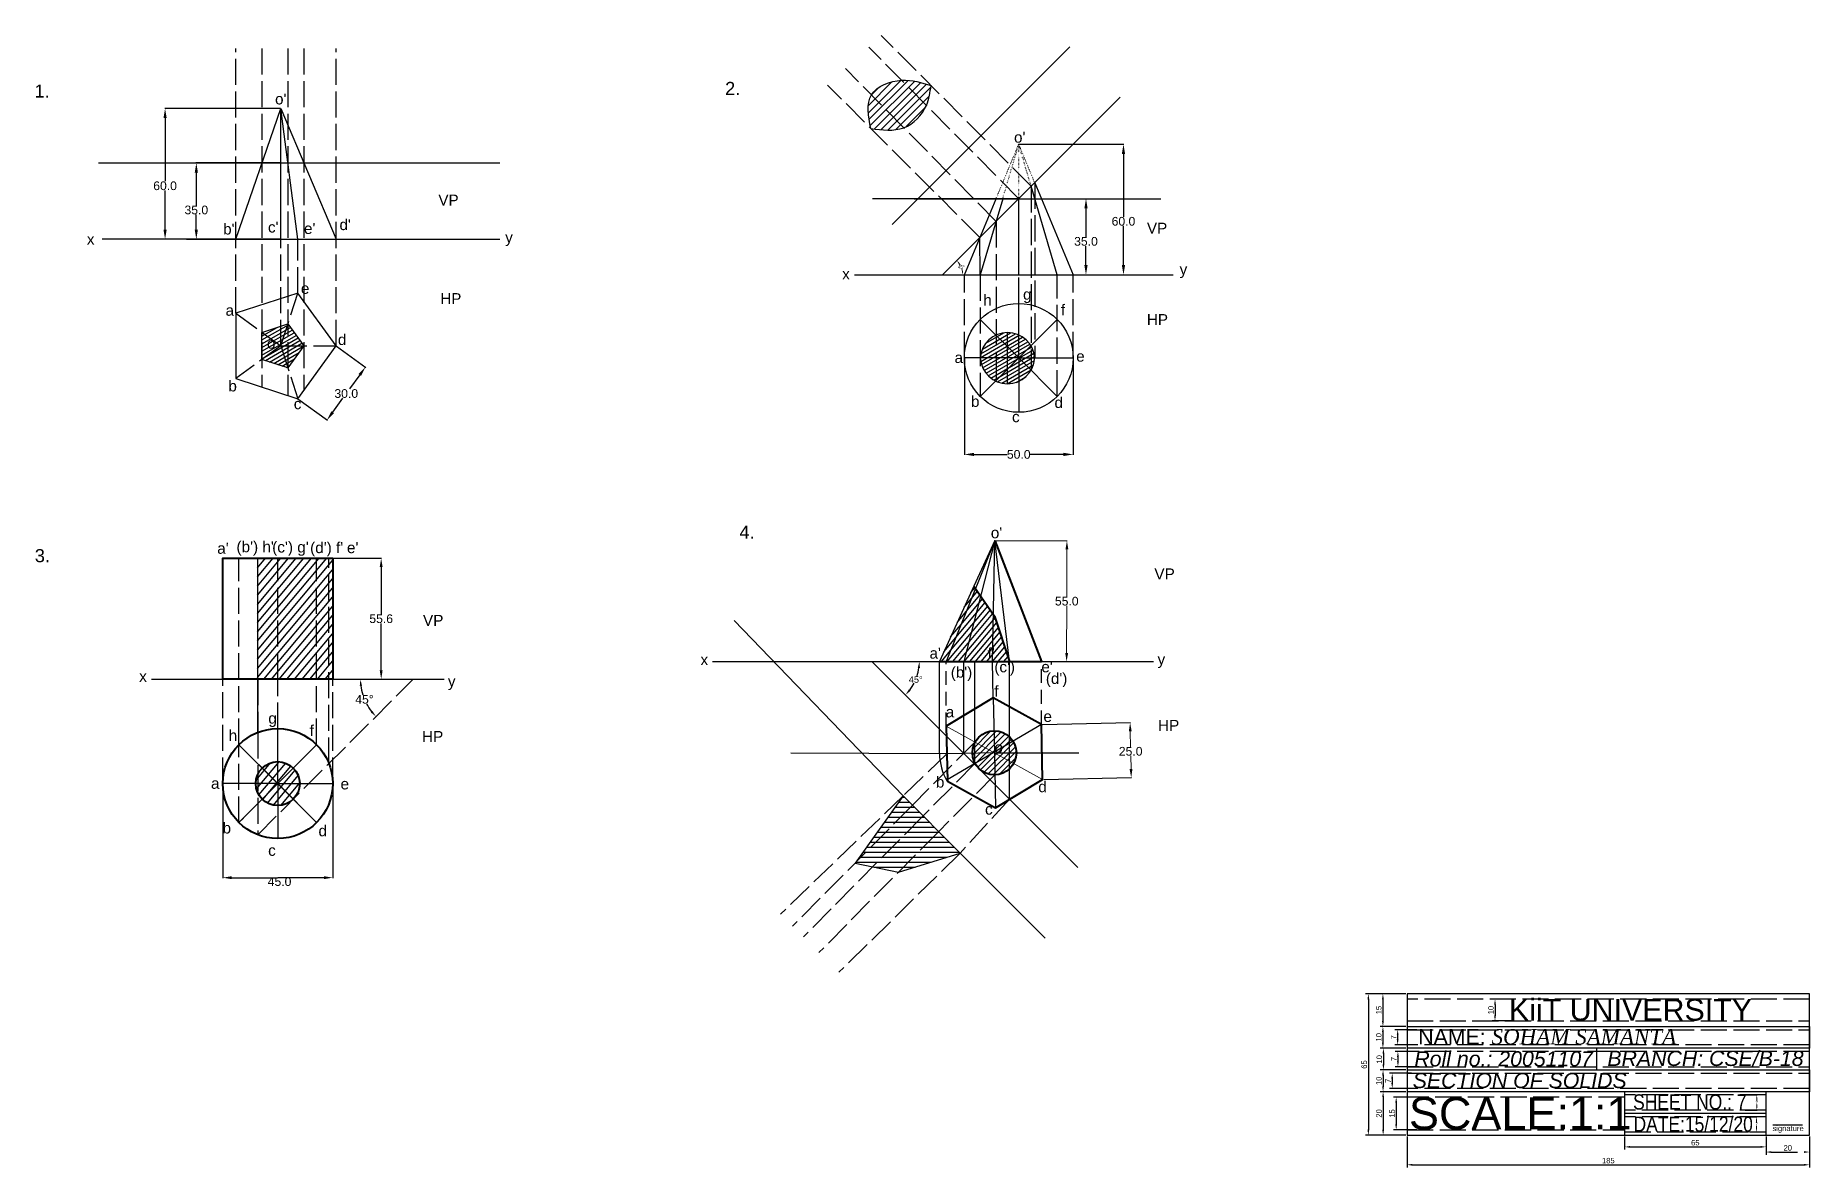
# Model space of a CAD drawing. Header units: millimetres. Extents: x 32535 to 33350, y 23508 to 24028.
import ezdxf

# ---------------------------------------------------------------- set-up
doc = ezdxf.new("R2010")
doc.units = ezdxf.units.MM
doc.header["$MEASUREMENT"] = 0
for name, pattern in [('ACAD_ISO02W100', [15, 12, -3]), ('DASHED2', [9.525, 6.35, -3.175]), ('DOTX2', [0.5, 0, -0.5])]:
    doc.linetypes.add(name, pattern=pattern)
doc.styles.get("Standard").update_dxf_attribs({"font": 'arial.ttf'})
doc.dimstyles.new('ISO-25', dxfattribs={"dimtxt": 2.5, "dimasz": 2.5, "dimexe": 1.25, "dimexo": 0.625, "dimtad": 1, "dimtxsty": 'Standard', "dimcen": 2.5, "dimadec": 0, "dimazin": 0, "dimtfac": 1, "dimtmove": 0, "dimatfit": 3, "dimfxl": 1, "dimarcsym": 0})
doc.dimstyles.get("Standard").update_dxf_attribs({"dimtxt": 0.18, "dimasz": 0.18, "dimexe": 0.18, "dimexo": 0.0625, "dimgap": 0.09, "dimtad": 0, "dimtih": 1, "dimtoh": 1, "dimdec": 4, "dimzin": 0, "dimdsep": 46, "dimtxsty": 'Standard', "dimcen": 0.09, "dimadec": 0, "dimazin": 0, "dimtfac": 1, "dimtdec": 4, "dimtofl": 0, "dimtmove": 0, "dimatfit": 3, "dimfxl": 1, "dimtolj": 1, "dimtzin": 0, "dimarcsym": 0})
pattern_1 = [(50, (31.1765, 81.2447), (-1.53208889, 1.28557522), [])]

msp = doc.modelspace()

# ---------------------------------------------------------------- texts
for s, height, p in [('2.', 6, (32851.61797, 24001.14828)), ('1.', 6, (32534.19671, 23999.9453)), ("o'", 5, (32644.75657, 23996.8086)), ("o'", 5, (32984.42517, 23979.21332)), ('VP', 5, (32719.82646, 23950.34107)), ("b'", 5, (32620.90103, 23937.023)), ("c'", 5, (32641.50461, 23937.90697)), ("e'", 5, (32658.06331, 23937.27556)), ("d'", 5, (32674.36922, 23939.04349)), ('VP', 5, (33045.5055, 23937.44152)), ('x', 5, (32558.26126, 23932.35469)), ('y', 5, (32750.53999, 23933.21448)), ('x', 5, (32905.42837, 23916.38625)), ('y', 5, (33060.54015, 23918.48257)), ('HP', 5, (32720.69811, 23905.05973)), ('h', 5, (32970.30421, 23904.37919)), ('g', 5, (32988.57305, 23907.03389)), ('a', 5, (32622.01461, 23899.68455)), ('f', 5, (33005.92844, 23899.89936)), ('HP', 5, (33045.49145, 23895.43682)), ('o', 5, (32641.04355, 23884.56312)), ('a', 5, (32957.08608, 23877.9739)), ('e', 5, (33012.98685, 23878.57871)), ('b', 5, (32623.31965, 23864.91496)), ('b', 5, (32964.64272, 23857.81469)), ('d', 5, (33003.01255, 23857.30439)), ('c', 5, (32983.49813, 23850.75058)), ('4.', 6, (32858.20544, 23797.28213)), ('3.', 6, (32534.31349, 23786.43292)), ('x', 5.05059, (32582.29924, 23731.44872)), ('y', 5.05059, (32724.1907, 23729.20297))]:
    msp.add_text(s, height=height).set_placement(p)
at = {"linetype": 'ACAD_ISO02W100'}
for s, p in [('e', (32656.6435, 23909.76412)), ('d', (32673.66204, 23886.23063)), ('c', (32653.35895, 23856.71096))]:
    msp.add_text(s, height=5, dxfattribs=at).set_placement(p)
at = {"color": 0, "transparency": 33554687}
for s, height, p in [("o'", 5.050588, (32973.72911, 23797.43068)), ('VP', 5.050588, (33048.91254, 23778.53252)), ('f', 5.05059, (32975.3176, 23724.57275)), ('a', 5.05059, (32953.00052, 23715.09889)), ('e', 5.05059, (32997.93636, 23713.04184)), ('HP', 5.050588, (33050.57263, 23708.92067)), ('o', 5.05059, (32975.37806, 23698.82225)), ('b', 5.05059, (32948.46643, 23682.85882)), ('d', 5.05059, (32995.58142, 23680.72437)), ('c', 5.05059, (32971.09125, 23670.42341))]:
    msp.add_text(s, height=height, dxfattribs=at).set_placement(p)
at = {"color": 0}
for s, height, p in [("a'", 5.050588, (32618.15671, 23790.30423)), ("(b') h'", 5.050588, (32627.01108, 23791.0176)), ("(c') g'", 5.050588, (32643.43451, 23790.87492)), ("(d') f'", 5.050588, (32660.85762, 23790.58957)), ("e'", 5.050588, (32677.79575, 23790.59169)), ('VP', 5.050588, (32712.7397, 23757.15686)), ('g', 5.05059, (32641.67813, 23712.21045)), ('h', 5.05059, (32623.43558, 23704.27537)), ('f', 5.05059, (32660.62669, 23706.53548)), ('HP', 5.050588, (32712.27799, 23703.79997)), ('a', 5.05059, (32615.29527, 23682.30355)), ('e', 5.05059, (32674.84804, 23682.01821)), ('b', 5.05059, (32620.57933, 23661.75848)), ('d', 5.05059, (32664.70836, 23660.47442)), ('c', 5.05059, (32641.57275, 23651.48595))]:
    msp.add_text(s, height=height, dxfattribs=at).set_placement(p)
at = {"transparency": 33554687}
for s, p in [('x', (32840.28807, 23739.10886)), ('y', (33050.36733, 23739.30586))]:
    msp.add_text(s, height=5.05059, dxfattribs=at).set_placement(p)
at = {"color": 0, "char_height": 5, "attachment_point": 1}
for s, width, insert in [("a'", 5.2423093, (32945.58858, 23747.11849)), ("f'", 132.0351301, (32972.25812, 23747.08071)), ("(b')", 278.0251966, (32955.33831, 23738.36419)), ("(c')", 110.5660045, (32975.37806, 23740.82817)), ("e'", 106.2721794, (32996.99051, 23740.82817)), ("(d')", 156.7246261, (32999.04813, 23735.50483))]:
    msp.add_mtext_dynamic_manual_height_columns(s, width=width, gutter_width=1, heights=[0], dxfattribs=dict(at, insert=insert))
at = {"attachment_point": 1}
for s, width, gutter_width, heights, insert, char_height in [('{\\C6;45.0}', 9.1963964, 1, [0], (32641.37946, 23641.66167), 4), ('\\pxqc;KiiT UNIVERSITY', 164.358567, 12.5, [0], (33185.57188, 23585.75507), 10), ('NAME: {\\fTimes New Roman|b0|i1|c0|p18;SOHAM SAMANTA}', 128.690421, 12.5, [6.62977], (33170.22798, 23571.87701), 7), ('{\\fArial|b0|i1|c0|p34;Roll no.: 20051107}', 98.4957445, 12.5, [17.50806], (33168.42702, 23561.71021), 7), ('{\\fArial|b0|i1|c0|p34;BRANCH: CSE/B-18}', 96.3946234, 12.5, [0], (33257.15046, 23561.92154), 7), ('SCALE:1:1', 93.7594967, 12.5, [0], (33165.94187, 23540.54829), 14.8)]:
    msp.add_mtext_dynamic_manual_height_columns(s, width=width, gutter_width=gutter_width, heights=heights, dxfattribs=dict(at, insert=insert, char_height=char_height))
at = {"color": 18, "true_color": 0x000000, "char_height": 7, "attachment_point": 1}
for s, width, heights, insert in [('{\\fArial|b0|i1|c0|p34;SECTION OF SOLIDS}', 242.3821862, [9.91839], (33167.67167, 23551.75081)), ('{\\fArial Narrow|b0|i0|c0|p34;SHEET NO.: 7}', 67.6486479, [17.83892], (33268.973, 23541.87953)), ('{\\fArial Narrow|b0|i0|c0|p34;DATE:15/12/20}', 77.4148345, [0], (33269.17478, 23531.69696))]:
    msp.add_mtext_dynamic_manual_height_columns(s, width=width, gutter_width=12.5, heights=heights, dxfattribs=dict(at, insert=insert))
at = {"color": 9, "lineweight": 30, "true_color": 0xc7c8ca, "insert": (33333.02424, 23527.50882), "char_height": 2.5, "attachment_point": 1}
msp.add_mtext_dynamic_manual_height_columns('{\\C256;\\c0;signature}', width=12.8123175, gutter_width=12.5, heights=[0], dxfattribs=at)

# ---------------------------------------------------------------- blocks, each defined once
blk = doc.blocks.new('*D16')
at = {"color": 0, "lineweight": -2, "transparency": 16777216}
for p, q in [((33265.06, 23522.47), (33265.06, 23516.48)), ((33267.56, 23517.73), (33327.56, 23517.73)), ((33330.06, 23522.47), (33330.06, 23516.48))]:
    blk.add_line(p, q, dxfattribs=at)
at = {"color": 0, "transparency": 16777216}
for points in [[(33267.56, 23518.15), (33267.56, 23517.32), (33265.06, 23517.73)], [(33327.56, 23518.15), (33327.56, 23517.32), (33330.06, 23517.73)]]:
    blk.add_solid(points, dxfattribs=at)
at = {"layer": 'Defpoints', "color": 0, "transparency": 16777216}
for p in [(33265.06, 23523.1), (33330.06, 23523.1), (33330.06, 23517.73)]:
    blk.add_point(p, dxfattribs=at)
at = {"color": 0, "transparency": 16777216, "insert": (33297.56, 23519.64), "char_height": 2.5, "attachment_point": 5}
blk.add_mtext('65', dxfattribs=at)
blk = doc.blocks.new('*D10')
at = {"color": 0, "lineweight": -2, "transparency": 16777216}
for p, q in [((33169.55, 23540.6), (33158.82, 23540.6)), ((33160.07, 23538.1), (33160.07, 23528.1)), ((33169.58, 23525.6), (33158.82, 23525.6))]:
    blk.add_line(p, q, dxfattribs=at)
at = {"color": 0, "transparency": 16777216}
for points in [[(33159.65, 23538.1), (33160.48, 23538.1), (33160.07, 23540.6)], [(33159.65, 23528.1), (33160.48, 23528.1), (33160.07, 23525.6)]]:
    blk.add_solid(points, dxfattribs=at)
at = {"layer": 'Defpoints', "color": 0, "transparency": 16777216}
for p in [(33170.17, 23540.6), (33160.07, 23525.6), (33170.21, 23525.6)]:
    blk.add_point(p, dxfattribs=at)
at = {"color": 0, "transparency": 16777216, "insert": (33158.17, 23533.1), "char_height": 2.5, "attachment_point": 5, "rotation": 90}
blk.add_mtext('15', dxfattribs=at)
blk = doc.blocks.new('*D17')
at = {"color": 0, "lineweight": -2, "transparency": 16777216}
for p, q in [((33164.43, 23573.1), (33152.72, 23573.1)), ((33153.97, 23570.6), (33153.97, 23565.6)), ((33164.43, 23563.1), (33152.72, 23563.1))]:
    blk.add_line(p, q, dxfattribs=at)
at = {"color": 0, "transparency": 16777216}
for points in [[(33153.56, 23570.6), (33154.39, 23570.6), (33153.97, 23573.1)], [(33153.56, 23565.6), (33154.39, 23565.6), (33153.97, 23563.1)]]:
    blk.add_solid(points, dxfattribs=at)
at = {"layer": 'Defpoints', "color": 0, "transparency": 16777216}
for p in [(33165.06, 23573.1), (33153.97, 23563.1), (33165.06, 23563.1)]:
    blk.add_point(p, dxfattribs=at)
at = {"color": 0, "transparency": 16777216, "insert": (33152.07, 23568.1), "char_height": 2.5, "attachment_point": 5, "rotation": 90}
blk.add_mtext('10', dxfattribs=at)
blk = doc.blocks.new('*D18')
at = {"color": 0, "lineweight": -2, "transparency": 16777216}
for p, q in [((33164.43, 23563.1), (33152.96, 23563.1)), ((33154.21, 23560.6), (33154.21, 23555.6)), ((33164.43, 23553.1), (33152.96, 23553.1))]:
    blk.add_line(p, q, dxfattribs=at)
at = {"color": 0, "transparency": 16777216}
for points in [[(33153.79, 23560.6), (33154.62, 23560.6), (33154.21, 23563.1)], [(33153.79, 23555.6), (33154.62, 23555.6), (33154.21, 23553.1)]]:
    blk.add_solid(points, dxfattribs=at)
at = {"layer": 'Defpoints', "color": 0, "transparency": 16777216}
for p in [(33165.06, 23563.1), (33154.21, 23553.1), (33165.06, 23553.1)]:
    blk.add_point(p, dxfattribs=at)
at = {"color": 0, "transparency": 16777216, "insert": (33152.3, 23557.96), "char_height": 2.5, "attachment_point": 5, "rotation": 90}
blk.add_mtext('10', dxfattribs=at)
blk = doc.blocks.new('*D19')
at = {"color": 0, "lineweight": -2, "transparency": 16777216}
for p, q in [((33164.43, 23588.1), (33146.03, 23588.1)), ((33147.28, 23585.6), (33147.28, 23525.6)), ((33164.43, 23523.1), (33146.03, 23523.1))]:
    blk.add_line(p, q, dxfattribs=at)
at = {"color": 0, "transparency": 16777216}
for points in [[(33146.86, 23585.6), (33147.69, 23585.6), (33147.28, 23588.1)], [(33146.86, 23525.6), (33147.69, 23525.6), (33147.28, 23523.1)]]:
    blk.add_solid(points, dxfattribs=at)
at = {"layer": 'Defpoints', "color": 0, "transparency": 16777216}
for p in [(33165.06, 23588.1), (33147.28, 23523.1), (33165.06, 23523.1)]:
    blk.add_point(p, dxfattribs=at)
at = {"color": 0, "transparency": 16777216, "insert": (33145.38, 23555.6), "char_height": 2.5, "attachment_point": 5, "rotation": 90}
blk.add_mtext('65', dxfattribs=at)
blk = doc.blocks.new('*D20')
at = {"color": 0, "lineweight": -2, "transparency": 16777216}
for p, q in [((33164.43, 23588.1), (33152.72, 23588.1)), ((33153.97, 23585.6), (33153.97, 23575.6)), ((33164.43, 23573.1), (33152.72, 23573.1))]:
    blk.add_line(p, q, dxfattribs=at)
at = {"color": 0, "transparency": 16777216}
for points in [[(33153.56, 23585.6), (33154.39, 23585.6), (33153.97, 23588.1)], [(33153.56, 23575.6), (33154.39, 23575.6), (33153.97, 23573.1)]]:
    blk.add_solid(points, dxfattribs=at)
at = {"layer": 'Defpoints', "color": 0, "transparency": 16777216}
for p in [(33165.06, 23588.1), (33153.97, 23573.1), (33165.06, 23573.1)]:
    blk.add_point(p, dxfattribs=at)
at = {"color": 0, "transparency": 16777216, "insert": (33152.07, 23580.6), "char_height": 2.5, "attachment_point": 5, "rotation": 90}
blk.add_mtext('15', dxfattribs=at)
blk = doc.blocks.new('*D11')
at = {"color": 0, "lineweight": -2, "transparency": 16777216}
for p, q in [((33164.43, 23543.1), (33152.82, 23543.1)), ((33154.07, 23540.6), (33154.07, 23525.6)), ((33164.43, 23523.1), (33152.82, 23523.1))]:
    blk.add_line(p, q, dxfattribs=at)
at = {"color": 0, "transparency": 16777216}
for points in [[(33153.65, 23540.6), (33154.49, 23540.6), (33154.07, 23543.1)], [(33153.65, 23525.6), (33154.49, 23525.6), (33154.07, 23523.1)]]:
    blk.add_solid(points, dxfattribs=at)
at = {"layer": 'Defpoints', "color": 0, "transparency": 16777216}
for p in [(33165.06, 23543.1), (33154.07, 23523.1), (33165.06, 23523.1)]:
    blk.add_point(p, dxfattribs=at)
at = {"color": 0, "transparency": 16777216, "insert": (33152.17, 23533.1), "char_height": 2.5, "attachment_point": 5, "rotation": 90}
blk.add_mtext('20', dxfattribs=at)
blk = doc.blocks.new('*D21')
at = {"color": 0, "lineweight": -2, "transparency": 16777216}
for p, q in [((33164.43, 23553.1), (33152.78, 23553.1)), ((33154.03, 23550.6), (33154.03, 23545.6)), ((33164.43, 23543.1), (33152.78, 23543.1))]:
    blk.add_line(p, q, dxfattribs=at)
at = {"color": 0, "transparency": 16777216}
for points in [[(33153.61, 23550.6), (33154.45, 23550.6), (33154.03, 23553.1)], [(33153.61, 23545.6), (33154.45, 23545.6), (33154.03, 23543.1)]]:
    blk.add_solid(points, dxfattribs=at)
at = {"layer": 'Defpoints', "color": 0, "transparency": 16777216}
for p in [(33165.06, 23553.1), (33154.03, 23543.1), (33165.06, 23543.1)]:
    blk.add_point(p, dxfattribs=at)
at = {"color": 0, "transparency": 16777216, "insert": (33152.13, 23548.1), "char_height": 2.5, "attachment_point": 5, "rotation": 90}
blk.add_mtext('10', dxfattribs=at)
blk = doc.blocks.new('*D12')
at = {"color": 0, "lineweight": -2, "transparency": 16777216}
for p, q in [((33213.78, 23585.6), (33204.25, 23585.6)), ((33205.5, 23583.1), (33205.5, 23578.1)), ((33213.78, 23575.6), (33204.25, 23575.6))]:
    blk.add_line(p, q, dxfattribs=at)
at = {"color": 0, "transparency": 16777216}
for points in [[(33205.08, 23583.1), (33205.91, 23583.1), (33205.5, 23585.6)], [(33205.08, 23578.1), (33205.91, 23578.1), (33205.5, 23575.6)]]:
    blk.add_solid(points, dxfattribs=at)
at = {"layer": 'Defpoints', "color": 0, "transparency": 16777216}
for p in [(33214.41, 23585.6), (33205.5, 23575.6), (33214.41, 23575.6)]:
    blk.add_point(p, dxfattribs=at)
at = {"color": 0, "transparency": 16777216, "insert": (33203.6, 23580.6), "char_height": 2.5, "attachment_point": 5, "rotation": 90}
blk.add_mtext('10', dxfattribs=at)
blk = doc.blocks.new('*D22')
at = {"color": 0, "lineweight": -2, "transparency": 16777216}
for p, q in [((33165.06, 23522.47), (33165.06, 23508.26)), ((33350.06, 23522.47), (33350.06, 23508.26)), ((33167.56, 23509.51), (33347.56, 23509.51))]:
    blk.add_line(p, q, dxfattribs=at)
at = {"color": 0, "transparency": 16777216}
for points in [[(33167.56, 23509.93), (33167.56, 23509.09), (33165.06, 23509.51)], [(33347.56, 23509.93), (33347.56, 23509.09), (33350.06, 23509.51)]]:
    blk.add_solid(points, dxfattribs=at)
at = {"layer": 'Defpoints', "color": 0, "transparency": 16777216}
for p in [(33165.06, 23523.1), (33350.06, 23523.1), (33350.06, 23509.51)]:
    blk.add_point(p, dxfattribs=at)
at = {"color": 0, "transparency": 16777216, "insert": (33257.56, 23511.41), "char_height": 2.5, "attachment_point": 5}
blk.add_mtext('185', dxfattribs=at)
blk = doc.blocks.new('*D23')
at = {"color": 0, "linetype": 'ACAD_ISO02W100', "lineweight": -2, "transparency": 16777216}
for p, q in [((33169.6, 23571.6), (33159.49, 23571.6)), ((33160.74, 23569.1), (33160.74, 23567.1)), ((33169.6, 23564.6), (33159.49, 23564.6))]:
    blk.add_line(p, q, dxfattribs=at)
at = {"color": 0, "linetype": 'ACAD_ISO02W100', "transparency": 16777216}
for points in [[(33160.33, 23569.1), (33161.16, 23569.1), (33160.74, 23571.6)], [(33160.33, 23567.1), (33161.16, 23567.1), (33160.74, 23564.6)]]:
    blk.add_solid(points, dxfattribs=at)
at = {"layer": 'Defpoints', "color": 0, "linetype": 'ACAD_ISO02W100', "transparency": 16777216}
for p in [(33170.23, 23571.6), (33160.74, 23564.6), (33170.23, 23564.6)]:
    blk.add_point(p, dxfattribs=at)
at = {"color": 0, "linetype": 'ACAD_ISO02W100', "transparency": 16777216, "insert": (33158.87, 23568.1), "char_height": 2.5, "attachment_point": 5, "rotation": 90}
blk.add_mtext('7', dxfattribs=at)
blk = doc.blocks.new('*D13')
at = {"color": 0, "linetype": 'ACAD_ISO02W100', "lineweight": -2, "transparency": 16777216}
for p, q in [((33170.57, 23561.6), (33159.62, 23561.6)), ((33160.87, 23559.1), (33160.87, 23557.1)), ((33170.57, 23554.6), (33159.62, 23554.6))]:
    blk.add_line(p, q, dxfattribs=at)
at = {"color": 0, "linetype": 'ACAD_ISO02W100', "transparency": 16777216}
for points in [[(33160.46, 23559.1), (33161.29, 23559.1), (33160.87, 23561.6)], [(33160.46, 23557.1), (33161.29, 23557.1), (33160.87, 23554.6)]]:
    blk.add_solid(points, dxfattribs=at)
at = {"layer": 'Defpoints', "color": 0, "linetype": 'ACAD_ISO02W100', "transparency": 16777216}
for p in [(33171.2, 23561.6), (33160.87, 23554.6), (33171.2, 23554.6)]:
    blk.add_point(p, dxfattribs=at)
at = {"color": 0, "linetype": 'ACAD_ISO02W100', "transparency": 16777216, "insert": (33159, 23558.1), "char_height": 2.5, "attachment_point": 5, "rotation": 90}
blk.add_mtext('7', dxfattribs=at)
blk = doc.blocks.new('*D24')
at = {"color": 0, "linetype": 'ACAD_ISO02W100', "lineweight": -2, "transparency": 16777216}
for p, q in [((33167.05, 23551.6), (33157, 23551.6)), ((33167.05, 23544.6), (33157, 23544.6)), ((33158.25, 23549.1), (33158.25, 23547.1))]:
    blk.add_line(p, q, dxfattribs=at)
at = {"color": 0, "linetype": 'ACAD_ISO02W100', "transparency": 16777216}
for points in [[(33157.83, 23549.1), (33158.67, 23549.1), (33158.25, 23551.6)], [(33157.83, 23547.1), (33158.67, 23547.1), (33158.25, 23544.6)]]:
    blk.add_solid(points, dxfattribs=at)
at = {"layer": 'Defpoints', "color": 0, "linetype": 'ACAD_ISO02W100', "transparency": 16777216}
for p in [(33167.67, 23551.6), (33158.25, 23544.6), (33167.67, 23544.6)]:
    blk.add_point(p, dxfattribs=at)
at = {"color": 0, "linetype": 'ACAD_ISO02W100', "transparency": 16777216, "insert": (33156.37, 23548.1), "char_height": 2.5, "attachment_point": 5, "rotation": 90}
blk.add_mtext('7', dxfattribs=at)
blk = doc.blocks.new('*D25')
at = {"color": 0, "linetype": 'ACAD_ISO02W100', "lineweight": -2, "transparency": 16777216}
for p, q in [((33330.06, 23522.47), (33330.06, 23514.12)), ((33350.06, 23522.47), (33350.06, 23514.12)), ((33332.56, 23515.37), (33347.56, 23515.37))]:
    blk.add_line(p, q, dxfattribs=at)
at = {"color": 0, "linetype": 'ACAD_ISO02W100', "transparency": 16777216}
for points in [[(33332.56, 23515.78), (33332.56, 23514.95), (33330.06, 23515.37)], [(33347.56, 23515.78), (33347.56, 23514.95), (33350.06, 23515.37)]]:
    blk.add_solid(points, dxfattribs=at)
at = {"layer": 'Defpoints', "color": 0, "linetype": 'ACAD_ISO02W100', "transparency": 16777216}
for p in [(33330.06, 23523.1), (33350.06, 23523.1), (33350.06, 23515.37)]:
    blk.add_point(p, dxfattribs=at)
at = {"color": 0, "linetype": 'ACAD_ISO02W100', "transparency": 16777216, "insert": (33340.06, 23517.27), "char_height": 2.5, "attachment_point": 5}
blk.add_mtext('20', dxfattribs=at)
blk = doc.blocks.new('*D14')
at = {"color": 0, "lineweight": -2, "transparency": 16777216}
for p, q in [((33322.44, 23531.6), (33325.91, 23531.6)), ((33322.44, 23524.6), (33325.91, 23524.6))]:
    blk.add_line(p, q, dxfattribs=at)
at = {"color": 0, "lineweight": 0, "transparency": 16777216}
for p, q in [((33325.73, 23530.1), (33325.73, 23528.94)), ((33325.73, 23526.1), (33325.73, 23527.26))]:
    blk.add_line(p, q, dxfattribs=at)
at = {"color": 0, "transparency": 16777216}
for points in [[(33325.48, 23530.1), (33325.98, 23530.1), (33325.73, 23531.6)], [(33325.48, 23526.1), (33325.98, 23526.1), (33325.73, 23524.6)]]:
    blk.add_solid(points, dxfattribs=at)
at = {"layer": 'Defpoints', "color": 0, "transparency": 16777216}
for p in [(33322.38, 23531.6), (33322.38, 23524.6), (33325.73, 23524.6)]:
    blk.add_point(p, dxfattribs=at)
at = {"color": 0, "transparency": 16777216, "insert": (33325.73, 23528.1), "char_height": 1.5, "attachment_point": 5}
blk.add_mtext('\\A1;7', dxfattribs=at)
blk = doc.blocks.new('*D15')
at = {"color": 0, "lineweight": -2, "transparency": 16777216}
for p, q in [((33320.5, 23541.6), (33326, 23541.6)), ((33320.42, 23534.6), (33326, 23534.6))]:
    blk.add_line(p, q, dxfattribs=at)
at = {"color": 0, "lineweight": 0, "transparency": 16777216}
for p, q in [((33325.82, 23540.1), (33325.82, 23538.94)), ((33325.82, 23536.1), (33325.82, 23537.26))]:
    blk.add_line(p, q, dxfattribs=at)
at = {"color": 0, "transparency": 16777216}
for points in [[(33325.57, 23540.1), (33326.07, 23540.1), (33325.82, 23541.6)], [(33325.57, 23536.1), (33326.07, 23536.1), (33325.82, 23534.6)]]:
    blk.add_solid(points, dxfattribs=at)
at = {"layer": 'Defpoints', "color": 0, "transparency": 16777216}
for p in [(33320.43, 23541.6), (33325.82, 23541.6), (33320.36, 23534.6)]:
    blk.add_point(p, dxfattribs=at)
at = {"color": 0, "transparency": 16777216, "insert": (33325.82, 23538.1), "char_height": 1.5, "attachment_point": 5}
blk.add_mtext('\\A1;7', dxfattribs=at)
blk = doc.blocks.new('*D73')
at = {"color": 0, "lineweight": -2, "transparency": 16777216}
for p, q in [((32672.92, 23885.76), (32686.43, 23875.95)), ((32683.7, 23872.49), (32679.02, 23866.05)), ((32655.29, 23861.49), (32668.8, 23851.68)), ((32671.24, 23855.34), (32675.92, 23861.78))]:
    blk.add_line(p, q, dxfattribs=at)
at = {"color": 0, "transparency": 16777216}
for points in [[(32683.11, 23872.92), (32684.3, 23872.06), (32686.29, 23876.05)], [(32670.65, 23855.77), (32671.83, 23854.91), (32668.65, 23851.78)]]:
    blk.add_solid(points, dxfattribs=at)
at = {"layer": 'Defpoints', "color": 0, "transparency": 16777216}
for p in [(32672.87, 23885.8), (32686.29, 23876.05), (32655.24, 23861.53)]:
    blk.add_point(p, dxfattribs=at)
at = {"color": 0, "transparency": 16777216, "insert": (32677.47, 23863.92), "char_height": 4, "attachment_point": 5}
blk.add_mtext('\\A1;30.0', dxfattribs=at)
blk = doc.blocks.new('*D74')
at = {"color": 0, "lineweight": -2, "transparency": 16777216}
for p, q in [((32647.29, 23994.89), (32594.02, 23994.89)), ((32594.2, 23990.49), (32594.2, 23961.52)), ((32594.2, 23939.29), (32594.2, 23957.26)), ((32647.29, 23934.89), (32594.02, 23934.89))]:
    blk.add_line(p, q, dxfattribs=at)
at = {"color": 0, "transparency": 16777216}
for points in [[(32593.47, 23990.49), (32594.93, 23990.49), (32594.2, 23994.89)], [(32593.47, 23939.29), (32594.93, 23939.29), (32594.2, 23934.89)]]:
    blk.add_solid(points, dxfattribs=at)
at = {"layer": 'Defpoints', "color": 0, "transparency": 16777216}
for p in [(32647.35, 23994.89), (32594.2, 23934.89), (32647.35, 23934.89)]:
    blk.add_point(p, dxfattribs=at)
at = {"color": 0, "transparency": 16777216, "insert": (32594.2, 23959.39), "char_height": 4, "attachment_point": 5}
blk.add_mtext('\\A1;60.0', dxfattribs=at)
blk = doc.blocks.new('*D75')
at = {"color": 0, "lineweight": -2, "transparency": 16777216}
for p, q in [((32647.29, 23969.89), (32608.38, 23969.89)), ((32608.56, 23965.49), (32608.56, 23950.4)), ((32608.56, 23939.29), (32608.56, 23946.14)), ((32647.29, 23934.89), (32608.38, 23934.89))]:
    blk.add_line(p, q, dxfattribs=at)
at = {"color": 0, "transparency": 16777216}
for points in [[(32607.83, 23965.49), (32609.3, 23965.49), (32608.56, 23969.89)], [(32607.83, 23939.29), (32609.3, 23939.29), (32608.56, 23934.89)]]:
    blk.add_solid(points, dxfattribs=at)
at = {"layer": 'Defpoints', "color": 0, "transparency": 16777216}
for p in [(32608.56, 23969.89), (32647.35, 23969.89), (32647.35, 23934.89)]:
    blk.add_point(p, dxfattribs=at)
at = {"color": 0, "transparency": 16777216, "insert": (32608.56, 23948.27), "char_height": 4, "attachment_point": 5}
blk.add_mtext('\\A1;35.0', dxfattribs=at)
blk = doc.blocks.new('*U71')
blk.add_line((-12.63, 0), (12.63, 0))
blk = doc.blocks.new('*U72')
at = {"color": 0, "linetype": 'ByBlock', "lineweight": -2, "transparency": 16777216}
for p, rotation in [((201.58, 187.24), 90), ((192.65, 183.54), 135), ((210.51, 183.54), 45), ((188.95, 174.62), 180), ((192.65, 165.69), 225), ((201.58, 161.99), 270), ((210.51, 165.69), 315)]:
    blk.add_blockref('*U71', p, dxfattribs=dict(at, rotation=rotation))
blk.add_blockref('*U71', (214.21, 174.62), dxfattribs=at)
blk = doc.blocks.new('*U95')
blk.add_line((-12.5, 0), (12.5, 0))
blk = doc.blocks.new('*U96')
at = {"color": 0, "linetype": 'ByBlock', "lineweight": -2, "transparency": 16777216}
for p, rotation in [((652.07, 423.77), 90), ((643.23, 420.11), 135), ((660.91, 420.11), 45), ((639.57, 411.27), 180), ((643.23, 402.43), 225.0000000000001), ((652.07, 398.77), 270), ((660.91, 402.43), 315.0000000000001)]:
    blk.add_blockref('*U95', p, dxfattribs=dict(at, rotation=rotation))
blk.add_blockref('*U95', (664.57, 411.27), dxfattribs=at)
blk = doc.blocks.new('*D97')
at = {"color": 0, "lineweight": -2, "transparency": 16777216}
for p, q in [((32961.58, 23880.24), (32961.58, 23835.77)), ((33011.58, 23880.24), (33011.58, 23835.77)), ((32966.08, 23835.95), (32981.3, 23835.95)), ((33007.08, 23835.95), (32991.86, 23835.95))]:
    blk.add_line(p, q, dxfattribs=at)
at = {"color": 0, "transparency": 16777216}
for points in [[(32966.08, 23836.7), (32966.08, 23835.2), (32961.58, 23835.95)], [(33007.08, 23836.7), (33007.08, 23835.2), (33011.58, 23835.95)]]:
    blk.add_solid(points, dxfattribs=at)
at = {"layer": 'Defpoints', "color": 0, "transparency": 16777216}
for p in [(32961.58, 23880.31), (33011.58, 23880.31), (33011.58, 23835.95)]:
    blk.add_point(p, dxfattribs=at)
at = {"color": 0, "transparency": 16777216, "insert": (32986.58, 23835.95), "char_height": 4, "attachment_point": 5}
blk.add_mtext('\\A1;50.0', dxfattribs=at)
blk = doc.blocks.new('*D98')
at = {"color": 0, "lineweight": -2, "transparency": 16777216}
for p, q in [((32986.64, 23953.48), (33017.67, 23953.48)), ((33017.49, 23948.98), (33017.49, 23935.98)), ((33017.49, 23922.98), (33017.49, 23931.72)), ((32986.64, 23918.48), (33017.67, 23918.48))]:
    blk.add_line(p, q, dxfattribs=at)
at = {"color": 0, "transparency": 16777216}
for points in [[(33016.74, 23948.98), (33018.24, 23948.98), (33017.49, 23953.48)], [(33016.74, 23922.98), (33018.24, 23922.98), (33017.49, 23918.48)]]:
    blk.add_solid(points, dxfattribs=at)
at = {"layer": 'Defpoints', "color": 0, "transparency": 16777216}
for p in [(32986.58, 23953.48), (32986.58, 23918.48), (33017.49, 23918.48)]:
    blk.add_point(p, dxfattribs=at)
at = {"color": 0, "transparency": 16777216, "insert": (33017.49, 23933.85), "char_height": 4, "attachment_point": 5}
blk.add_mtext('\\A1;35.0', dxfattribs=at)
blk = doc.blocks.new('*D99')
at = {"color": 0, "lineweight": 5, "transparency": 16777216}
for start, end in [(28.35121, 35.69877), (9.30123, 16.8874)]:
    blk.add_arc((32951.58, 23918.48), 9.25, start, end, dxfattribs=at)
at = {"color": 0, "transparency": 16777216}
for points in [[(32958.9, 23923.72), (32959.28, 23924.04), (32958.12, 23925.02)], [(32960.96, 23920), (32960.46, 23919.96), (32960.83, 23918.48)]]:
    blk.add_solid(points, dxfattribs=at)
at = {"layer": 'Defpoints', "color": 0, "transparency": 16777216}
for p in [(33033.17, 24000.07), (32911.16, 23918.48), (32951.58, 23918.48), (32960.52, 23920.88), (33057.52, 23918.48)]:
    blk.add_point(p, dxfattribs=at)
at = {"color": 0, "transparency": 16777216, "insert": (32960.13, 23922.02), "char_height": 1.5, "attachment_point": 5}
blk.add_mtext('\\A1;45°', dxfattribs=at)
blk = doc.blocks.new('*D100')
at = {"color": 0, "lineweight": -2, "transparency": 16777216}
for p, q in [((32986.64, 23978.48), (33034.9, 23978.48)), ((33034.72, 23973.98), (33034.72, 23945.19)), ((33034.72, 23922.98), (33034.72, 23940.93)), ((32986.64, 23918.48), (33034.9, 23918.48))]:
    blk.add_line(p, q, dxfattribs=at)
at = {"color": 0, "transparency": 16777216}
for points in [[(33033.97, 23973.98), (33035.47, 23973.98), (33034.72, 23978.48)], [(33033.97, 23922.98), (33035.47, 23922.98), (33034.72, 23918.48)]]:
    blk.add_solid(points, dxfattribs=at)
at = {"layer": 'Defpoints', "color": 0, "transparency": 16777216}
for p in [(32986.58, 23978.48), (33034.72, 23978.48), (32986.58, 23918.48)]:
    blk.add_point(p, dxfattribs=at)
at = {"color": 0, "transparency": 16777216, "insert": (33034.72, 23943.06), "char_height": 4, "attachment_point": 5}
blk.add_mtext('\\A1;60.0', dxfattribs=at)
blk = doc.blocks.new('*D104')
at = {"color": 0, "lineweight": -2, "transparency": 16777216}
for p, q in [((32671.31, 23788.22), (32693.71, 23788.22)), ((32693.53, 23784.22), (32693.53, 23762.58)), ((32693.53, 23736.67), (32693.53, 23758.31)), ((32671.31, 23732.67), (32693.71, 23732.67))]:
    blk.add_line(p, q, dxfattribs=at)
at = {"color": 0, "transparency": 16777216}
for points in [[(32692.86, 23784.22), (32694.19, 23784.22), (32693.53, 23788.22)], [(32692.86, 23736.67), (32694.19, 23736.67), (32693.53, 23732.67)]]:
    blk.add_solid(points, dxfattribs=at)
at = {"layer": 'Defpoints', "color": 0, "transparency": 16777216}
for p in [(32671.25, 23788.22), (32671.25, 23732.67), (32693.53, 23732.67)]:
    blk.add_point(p, dxfattribs=at)
at = {"color": 0, "transparency": 16777216, "insert": (32693.53, 23760.44), "char_height": 4, "attachment_point": 5}
blk.add_mtext('\\A1;55.6', dxfattribs=at)
blk = doc.blocks.new('*D105')
at = {"color": 0, "lineweight": -2, "transparency": 16777216}
for p, q in [((32620.74, 23684.61), (32620.74, 23641.27)), ((32671.25, 23684.61), (32671.25, 23641.27)), ((32624.74, 23641.45), (32645.9, 23641.45)), ((32667.25, 23641.45), (32646.08, 23641.45))]:
    blk.add_line(p, q, dxfattribs=at)
at = {"color": 0, "transparency": 16777216}
for points in [[(32624.74, 23642.12), (32624.74, 23640.78), (32620.74, 23641.45)], [(32667.25, 23642.12), (32667.25, 23640.78), (32671.25, 23641.45)]]:
    blk.add_solid(points, dxfattribs=at)
at = {"layer": 'Defpoints', "color": 0, "transparency": 16777216}
for p in [(32620.74, 23684.68), (32671.25, 23684.68), (32671.25, 23641.45)]:
    blk.add_point(p, dxfattribs=at)
at = {"color": 0, "transparency": 16777216, "insert": (32645.99, 23641.45), "char_height": 0.0001, "attachment_point": 5}
blk.add_mtext('\\A1;50.5059', dxfattribs=at)
blk = doc.blocks.new('*D106')
at = {"color": 0, "lineweight": -2, "transparency": 16777216}
for start, end in [(187.0883, 197.16625), (208.04868, 217.9117)]:
    blk.add_arc((32708.27, 23732.67), 24.26, start, end, dxfattribs=at)
at = {"color": 0, "transparency": 16777216}
for points in [[(32683.69, 23729.64), (32684.69, 23729.7), (32684, 23732.67)], [(32689.5, 23718.09), (32688.75, 23717.43), (32691.11, 23715.51)]]:
    blk.add_solid(points, dxfattribs=at)
at = {"layer": 'Defpoints', "color": 0, "transparency": 16777216}
for p in [(32587.89, 23732.67), (32708.27, 23732.67), (32722.42, 23732.67), (32684.83, 23726.39), (32636.77, 23661.17)]:
    blk.add_point(p, dxfattribs=at)
at = {"color": 0, "transparency": 16777216, "insert": (32685.85, 23723.38), "char_height": 4, "attachment_point": 5}
blk.add_mtext('\\A1;45°', dxfattribs=at)
blk = doc.blocks.new('*D110')
at = {"color": 0, "lineweight": -2, "transparency": 16777216}
for start, end in [(342.02632, 352.10965), (322.89035, 332.82004)]:
    blk.add_arc((32919.09, 23740.83), 21.8, start, end, dxfattribs=at)
at = {"color": 0, "transparency": 16777216}
for points in [[(32940.18, 23737.87), (32941.18, 23737.8), (32940.89, 23740.83)], [(32936.85, 23727.35), (32936.1, 23728), (32934.5, 23725.41)]]:
    blk.add_solid(points, dxfattribs=at)
at = {"layer": 'Defpoints', "color": 0, "transparency": 16777216}
for p in [(32845.81, 23740.83), (32919.09, 23740.83), (33048.54, 23740.83), (32937.97, 23729.93), (33013.75, 23646.17)]:
    blk.add_point(p, dxfattribs=at)
at = {"color": 0, "transparency": 16777216, "insert": (32939.23, 23732.49), "char_height": 3, "attachment_point": 5}
blk.add_mtext('\\A1;45°', dxfattribs=at)
blk = doc.blocks.new('*D113')
at = {"color": 0, "lineweight": -2, "transparency": 16777216}
for p, q in [((32975.55, 23796.37), (33008.91, 23796.28)), ((32975.42, 23740.81), (33008.77, 23740.73))]:
    blk.add_line(p, q, dxfattribs=at)
at = {"color": 0, "lineweight": 9, "transparency": 16777216}
for p, q in [((33008.72, 23792.28), (33008.67, 23770.64)), ((33008.6, 23744.73), (33008.66, 23766.37))]:
    blk.add_line(p, q, dxfattribs=at)
at = {"color": 0, "transparency": 16777216}
for points in [[(33008.05, 23792.28), (33009.39, 23792.28), (33008.73, 23796.28)], [(33007.94, 23744.73), (33009.27, 23744.73), (33008.59, 23740.73)]]:
    blk.add_solid(points, dxfattribs=at)
at = {"layer": 'Defpoints', "color": 0, "transparency": 16777216}
for p in [(32975.49, 23796.37), (32975.35, 23740.81), (33008.59, 23740.73)]:
    blk.add_point(p, dxfattribs=at)
at = {"color": 0, "transparency": 16777216, "insert": (33008.66, 23768.51), "char_height": 4, "attachment_point": 5}
blk.add_mtext('\\A1;55.0', dxfattribs=at)
blk = doc.blocks.new('*D115')
at = {"color": 0, "lineweight": -2, "transparency": 16777216}
for p, q in [((32997.56, 23711.89), (33037.95, 23712.69)), ((32998.06, 23686.64), (33038.45, 23687.45))]:
    blk.add_line(p, q, dxfattribs=at)
at = {"color": 0, "lineweight": 9, "transparency": 16777216}
for p, q in [((33037.85, 23708.69), (33037.99, 23701.64)), ((33038.19, 23691.44), (33038.07, 23697.37))]:
    blk.add_line(p, q, dxfattribs=at)
at = {"color": 0, "transparency": 16777216}
for points in [[(33038.51, 23708.7), (33037.18, 23708.68), (33037.77, 23712.69)], [(33038.86, 23691.46), (33037.53, 23691.43), (33038.27, 23687.44)]]:
    blk.add_solid(points, dxfattribs=at)
at = {"layer": 'Defpoints', "color": 0, "transparency": 16777216}
for p in [(32997.5, 23711.88), (32998, 23686.64), (33038.27, 23687.44)]:
    blk.add_point(p, dxfattribs=at)
at = {"color": 0, "transparency": 16777216, "insert": (33038.03, 23699.5), "char_height": 4, "attachment_point": 5}
blk.add_mtext('\\A1;25.0', dxfattribs=at)

# ---------------------------------------------------------------- dimensions: what is measured, and where the dimension line sits
at = {"color": 6}
for base, line1, line2, override, picture, middle in [((32960.51674, 23920.87669), ((32911.15799, 23918.48257), (33057.51537, 23918.48257)), ((32951.58174, 23918.48257), (33033.16866, 24000.06948)), {"dimtxt": 1.5, "dimasz": 1.5, "dimlwd": 5}, '*D99', (32960.1278, 23922.02246)), ((32937.96776, 23729.92731), ((33013.74879, 23646.1663), (32919.08692, 23740.82817)), ((32845.81359, 23740.82817), (33048.53888, 23740.82817)), {"dimtxt": 3, "dimasz": 3}, '*D110', (32939.22908, 23732.48502)), ((32684.83083, 23726.38635), ((32636.77071, 23661.16835), (32708.26893, 23732.66657)), ((32587.89261, 23732.66657), (32722.42439, 23732.66657)), {"dimtxt": 4, "dimasz": 3}, '*D106', (32685.85108, 23723.38079))]:
    dim = msp.add_angular_dim_2l(base=base, line1=line1, line2=line2, dimstyle='Standard', override=override, dxfattribs=at)
    dim.commit()
    dim.dimension.update_dxf_attribs({"geometry": picture, "text_midpoint": middle})
for base, p1, p2, override, picture, middle in [((32594.20052, 23934.89204), (32647.35105, 23994.89204), (32647.35105, 23934.89204), {"dimtxt": 4, "dimasz": 4.4, "dimdec": 1}, '*D74', (32594.20052, 23959.3886)), ((33034.72232, 23978.48257), (32986.58174, 23918.48257), (32986.58174, 23978.48257), {"dimtxt": 4, "dimasz": 4.5, "dimdec": 1}, '*D100', (33034.72232, 23943.06092)), ((32608.56208, 23969.89204), (32647.35105, 23934.89204), (32647.35105, 23969.89204), {"dimtxt": 4, "dimasz": 4.4, "dimdec": 1}, '*D75', (32608.56208, 23948.27084)), ((33017.49255, 23918.48257), (32986.58174, 23953.48257), (32986.58174, 23918.48257), {"dimtxt": 4, "dimasz": 4.5, "dimdec": 1}, '*D98', (33017.49255, 23933.84891))]:
    dim = msp.add_linear_dim(base=base, p1=p1, p2=p2, angle=90, dimstyle='Standard', override=override, dxfattribs=at)
    dim.commit()
    dim.dimension.update_dxf_attribs({"geometry": picture, "text_midpoint": middle, "dimtype": 160})
dim = msp.add_aligned_dim(p1=(32655.23702, 23861.53031), p2=(32672.87058, 23885.80082), distance=-16.58517, dimstyle='Standard', override={"dimtxt": 4, "dimasz": 4.4, "dimdec": 1}, dxfattribs=at)
dim.commit()
dim.dimension.update_dxf_attribs({"geometry": '*D73', "text_midpoint": (32677.47148, 23863.91705)})
for base, p1, p2, override, picture, middle in [((33011.58174, 23835.95311), (32961.58174, 23880.30603), (33011.58174, 23880.30603), {"dimtxt": 4, "dimasz": 4.5, "dimdec": 1}, '*D97', (32986.58174, 23835.95311)), ((32671.24682, 23641.44914), (32620.74094, 23684.67673), (32671.24682, 23684.67673), {"dimtxt": 0.0001, "dimasz": 4}, '*D105', (32645.99388, 23641.44914))]:
    dim = msp.add_linear_dim(base=base, p1=p1, p2=p2, dimstyle='Standard', override=override, dxfattribs=at)
    dim.commit()
    dim.dimension.update_dxf_attribs({"geometry": picture, "text_midpoint": middle})
dim = msp.add_aligned_dim(p1=(32975.491, 23796.36598), p2=(32975.3526, 23740.80969), distance=33.24003, text='55.0', dimstyle='Standard', override={"dimtxt": 4, "dimasz": 4, "dimlwd": 9}, dxfattribs=at)
dim.commit()
dim.dimension.update_dxf_attribs({"geometry": '*D113', "text_midpoint": (33008.66173, 23768.50503)})
dim = msp.add_linear_dim(base=(32693.52798, 23732.66657), p1=(32671.24682, 23788.22303), p2=(32671.24682, 23732.66657), angle=90, dimstyle='Standard', override={"dimtxt": 4, "dimasz": 4, "dimdec": 1}, dxfattribs=at)
dim.commit()
dim.dimension.update_dxf_attribs({"geometry": '*D104', "text_midpoint": (32693.52798, 23760.4448)})
dim = msp.add_linear_dim(base=(33038.27324, 23687.44286), p1=(32997.4962, 23711.88413), p2=(32998.0019, 23686.63626), angle=271.14743052, text='25.0', dimstyle='Standard', override={"dimtxt": 4, "dimasz": 4, "dimlwd": 9}, dxfattribs=at)
dim.commit()
dim.dimension.update_dxf_attribs({"geometry": '*D115', "text_midpoint": (33038.03168, 23699.50333), "dimtype": 161})
at = {"color": 240, "true_color": 0xed1f24}
for base, p1, p2, picture, middle in [((33147.27832, 23523.0996), (33165.05774, 23588.0996), (33165.05774, 23523.0996), '*D19', (33147.27832, 23555.5996)), ((33153.97439, 23573.0996), (33165.05774, 23588.0996), (33165.05774, 23573.0996), '*D20', (33153.97439, 23580.5996)), ((33205.49731, 23575.5996), (33214.40684, 23585.5996), (33214.40684, 23575.5996), '*D12', (33205.49731, 23580.5996)), ((33153.97439, 23563.0996), (33165.05774, 23573.0996), (33165.05774, 23563.0996), '*D17', (33153.97439, 23568.0996)), ((33154.20616, 23553.0996), (33165.05774, 23563.0996), (33165.05774, 23553.0996), '*D18', (33154.20616, 23557.96447)), ((33154.03013, 23543.0996), (33165.05774, 23553.0996), (33165.05774, 23543.0996), '*D21', (33154.03013, 23548.0996)), ((33154.07057, 23523.0996), (33165.05774, 23543.0996), (33165.05774, 23523.0996), '*D11', (33154.07057, 23533.0996)), ((33160.06654, 23525.5996), (33170.17227, 23540.5996), (33170.20625, 23525.5996), '*D10', (33160.06654, 23533.0996))]:
    dim = msp.add_linear_dim(base=base, p1=p1, p2=p2, angle=90, dimstyle='ISO-25', override={"dimdec": 1}, dxfattribs=at)
    dim.commit()
    dim.dimension.update_dxf_attribs({"geometry": picture, "text_midpoint": middle, "dimtype": 160})
at = {"color": 240, "linetype": 'ACAD_ISO02W100', "true_color": 0xed1f24}
for base, p1, p2, picture, middle in [((33160.74184, 23564.5996), (33170.22798, 23571.5996), (33170.22798, 23564.5996), '*D23', (33158.86684, 23568.0996)), ((33160.87345, 23554.5996), (33171.197, 23561.5996), (33171.197, 23554.5996), '*D13', (33158.99845, 23558.0996)), ((33158.24937, 23544.5996), (33167.67167, 23551.5996), (33167.67167, 23544.5996), '*D24', (33156.37437, 23548.0996))]:
    dim = msp.add_linear_dim(base=base, p1=p1, p2=p2, angle=90, dimstyle='ISO-25', override={"dimdec": 1}, dxfattribs=at)
    dim.commit()
    dim.dimension.update_dxf_attribs({"geometry": picture, "text_midpoint": middle})
at = {"color": 1}
for base, p1, p2, picture, middle in [((33325.81544, 23541.5996), (33320.35963, 23534.5996), (33320.43437, 23541.5996), '*D15', (33325.81544, 23538.0996)), ((33325.73439, 23524.5996), (33322.37753, 23531.5996), (33322.37753, 23524.5996), '*D14', (33325.73439, 23528.0996))]:
    dim = msp.add_linear_dim(base=base, p1=p1, p2=p2, angle=90, dimstyle='Standard', override={"dimtxt": 1.5, "dimasz": 1.5, "dimdec": 0, "dimlwd": 0}, dxfattribs=at)
    dim.commit()
    dim.dimension.update_dxf_attribs({"geometry": picture, "text_midpoint": middle, "dimtype": 160})
at = {"color": 240, "true_color": 0xed1f24}
for base, p1, p2, picture, middle in [((33350.05774, 23509.5091), (33165.05774, 23523.0996), (33350.05774, 23523.0996), '*D22', (33257.55774, 23511.41053)), ((33330.05774, 23517.73389), (33265.05774, 23523.0996), (33330.05774, 23523.0996), '*D16', (33297.55774, 23519.63532))]:
    dim = msp.add_linear_dim(base=base, p1=p1, p2=p2, dimstyle='ISO-25', override={"dimdec": 1}, dxfattribs=at)
    dim.commit()
    dim.dimension.update_dxf_attribs({"geometry": picture, "text_midpoint": middle})
at = {"color": 240, "linetype": 'ACAD_ISO02W100', "true_color": 0xed1f24}
dim = msp.add_linear_dim(base=(33350.05774, 23515.36685), p1=(33330.05774, 23523.0996), p2=(33350.05774, 23523.0996), dimstyle='ISO-25', override={"dimdec": 0}, dxfattribs=at)
dim.commit()
dim.dimension.update_dxf_attribs({"geometry": '*D25', "text_midpoint": (33340.05774, 23517.26828)})

# ---------------------------------------------------------------- hatches: boundary and pattern name
h = msp.add_hatch()
h.set_pattern_fill('_USER', color=2, scale=2.4, angle=45, pattern_type=0)
h.set_pattern_definition([(45, (-200.9916, 86.1305), (-1.69705627, 1.69705627), [])])
edge = h.paths.add_edge_path()
edge.add_spline(control_points=[(32944.15865, 23996.36277), (32945.4078, 23999.2584), (32945.83512, 24002.36376), (32946.26243, 24005.46911)], knot_values=[0, 0, 0, 0, 9.346194901, 9.346194901, 9.346194901, 9.346194901], degree=3, periodic=0)
edge.add_spline(control_points=[(32946.26243, 24005.46911), (32941.9243, 24006.80646), (32937.58617, 24008.1438), (32932.77539, 24007.86869)], knot_values=[0, 0, 0, 0, 13.698845478, 13.698845478, 13.698845478, 13.698845478], degree=3, periodic=0)
edge.add_line((32932.77539, 24007.86869), (32944.15865, 23996.36277))
edge = h.paths.add_edge_path()
edge.add_spline(control_points=[(32932.77539, 24007.86869), (32927.36685, 24007.5594), (32921.36091, 24005.21206), (32918.89523, 24001.19551)], knot_values=[0, 0, 0, 0, 15.400978366, 15.400978366, 15.400978366, 15.400978366], degree=3, periodic=0)
edge.add_line((32918.89523, 24001.19551), (32933.74359, 23986.11086))
edge.add_spline(control_points=[(32933.74359, 23986.11086), (32938.2428, 23987.82004), (32942.20542, 23991.83501), (32944.15865, 23996.36277)], knot_values=[0, 0, 0, 0, 14.614218386, 14.614218386, 14.614218386, 14.614218386], degree=3, periodic=0)
edge.add_line((32944.15865, 23996.36277), (32932.77539, 24007.86869))
edge = h.paths.add_edge_path()
edge.add_spline(control_points=[(32918.89523, 24001.19551), (32916.42209, 23997.16682), (32917.51066, 23991.4588), (32918.59924, 23985.75078)], knot_values=[0, 0, 0, 0, 15.447566344, 15.447566344, 15.447566344, 15.447566344], degree=3, periodic=0)
edge.add_spline(control_points=[(32918.59924, 23985.75078), (32923.83954, 23985.04498), (32929.07984, 23984.33917), (32933.74359, 23986.11086)], knot_values=[0, 0, 0, 0, 15.148629304, 15.148629304, 15.148629304, 15.148629304], degree=3, periodic=0)
edge.add_line((32933.74359, 23986.11086), (32918.89523, 24001.19551))
h = msp.add_hatch()
h.set_pattern_fill('LINE', color=2, scale=12, angle=30)
h.set_pattern_definition([(30, (-11.3266, 110.333), (-0.75, 1.299038106), [])])
h.paths.add_polyline_path([(32657.98419, 23885.80082), (32650.63687, 23875.68811), (32638.74866, 23879.55082), (32638.74866, 23892.05082), (32650.63687, 23895.91353)])
h = msp.add_hatch()
h.set_pattern_fill('LINE', color=2, scale=12, angle=30)
h.set_pattern_definition([(30, (9.8564, 95.2249), (-0.75, 1.299038106), [])])
edge = h.paths.add_edge_path()
edge.add_arc((32981.41938, 23879.37956), 12.54955, 4.23373192, 175.76626808)
edge.add_arc((32981.41938, 23880.95854), 12.5323, 182.9844874, 357.0155126)
at = {"true_color": 0xf8d731}
h = msp.add_hatch(dxfattribs=at)
h.set_pattern_fill('_USER', color=40, scale=2.7, angle=50, pattern_type=0)
h.set_pattern_definition([(50, (-11.4043, 110.4107), (-2.06832, 1.73552655), [])])
h.paths.add_polyline_path([(32636.69302, 23788.30065), (32671.16912, 23788.30065), (32671.16912, 23732.74419), (32636.69302, 23732.74419)])
at = {"true_color": 0xf8d731, "transparency": 33554687}
h = msp.add_hatch(dxfattribs=at)
h.set_pattern_fill('_USER', color=40, scale=2, angle=50, pattern_type=0)
h.set_pattern_definition(pattern_1)
h.paths.add_polyline_path([(32964.38662, 23768.60242), (32962.82244, 23768.60632), (32962.57135, 23764.07119)])
h.paths.add_polyline_path([(32966.66624, 23774.29277), (32965.91576, 23775.37539), (32962.82244, 23768.60632), (32964.38662, 23768.60242)])
h.paths.add_polyline_path([(32962.57135, 23764.07119), (32962.82244, 23768.60632), (32950.12844, 23740.82817), (32953.25991, 23740.82817)])
h = msp.add_hatch(dxfattribs=at)
h.set_pattern_fill('_USER', color=40, scale=2, angle=50, pattern_type=0)
h.set_pattern_definition(pattern_1)
h.paths.add_polyline_path([(32961.70298, 23761.90358), (32953.25991, 23740.82817), (32961.28449, 23740.82817)])
h.paths.add_polyline_path([(32966.55187, 23761.8915), (32961.70298, 23761.90358), (32961.28449, 23740.82817), (32966.45953, 23740.82817)])
h.paths.add_polyline_path([(32975.43047, 23761.86939), (32966.55187, 23761.8915), (32966.45953, 23740.82817), (32975.37806, 23740.82817)])
h.paths.add_polyline_path([(32975.43047, 23761.86939), (32975.37806, 23740.82817), (32982.40175, 23740.82817)])
h.paths.add_polyline_path([(32966.60558, 23774.14134), (32961.70298, 23761.90358), (32966.55187, 23761.8915)])
h.paths.add_polyline_path([(32966.60558, 23774.14134), (32966.55187, 23761.8915), (32975.43047, 23761.86939)])
h = msp.add_hatch()
h.set_pattern_fill('ANSI31', color=2, scale=15)
h.paths.add_polyline_path([(32975.37806, 23698.82225), (32966.73308, 23693.5975, 0.262590268), (32975.37806, 23688.72108)])
h.paths.add_polyline_path([(32975.37806, 23698.82225), (32966.45953, 23698.64362), (32966.45953, 23694.07951, 0.013719299), (32966.73308, 23693.5975)])
h.paths.add_polyline_path([(32966.5308, 23703.69665, 0.003705235), (32966.45953, 23703.565), (32966.45953, 23698.64362), (32975.37806, 23698.82225)])
h.paths.add_polyline_path([(32975.37806, 23708.92343, 0.273322514), (32966.5308, 23703.69665), (32975.37806, 23698.82225)])
h.paths.add_polyline_path([(32982.40175, 23706.08183, 0.194624103), (32975.37806, 23708.92343), (32975.37806, 23698.82225), (32982.40175, 23703.06715)])
h.paths.add_polyline_path([(32982.40175, 23694.95255), (32975.37806, 23698.82225), (32975.37806, 23688.72108, 0.194624103), (32982.40175, 23691.56267)])
h.paths.add_polyline_path([(32982.40175, 23698.81953), (32975.37806, 23698.82225), (32982.40175, 23694.95255)], flags=17)
h.paths.add_polyline_path([(32982.40175, 23703.06715), (32975.37806, 23698.82225), (32982.40175, 23698.81953)])
h.paths.add_polyline_path([(32984.02304, 23704.04701), (32982.40175, 23703.06715), (32982.40175, 23698.81953), (32985.47923, 23698.81834, 0.13684791)])
h.paths.add_polyline_path([(32985.47923, 23698.81834), (32982.40175, 23698.81953), (32982.40175, 23694.95255), (32984.22532, 23693.94786, 0.126464062)])
h.paths.add_polyline_path([(32966.45953, 23703.565, 0.122799603), (32965.27688, 23698.82225, 0.005006652), (32965.27891, 23698.61998), (32966.45953, 23698.64362)])
h.paths.add_polyline_path([(32966.45953, 23698.64362), (32965.27891, 23698.61998, 0.117720574), (32966.45953, 23694.07951)])
h.paths.add_polyline_path([(32982.40175, 23706.08183), (32982.40175, 23703.06715), (32984.02304, 23704.04701, 0.064661546)])
h.paths.add_polyline_path([(32984.22532, 23693.94786), (32982.40175, 23694.95255), (32982.40175, 23691.56267, 0.074723484)])
h.paths.add_polyline_path([(32974.42203, 23697.78354), (32980.25811, 23697.78354), (32980.25811, 23703.51971), (32974.42203, 23703.51971)], flags=9)
at = {"true_color": 0xf8d731}
h = msp.add_hatch(dxfattribs=at)
h.set_pattern_fill('_USER', color=40, scale=2.7, angle=50, pattern_type=0)
h.set_pattern_definition([(50, (-11.3266, 110.333), (-2.06832, 1.73552655), [])])
edge = h.paths.add_edge_path()
edge.add_arc((32645.99388, 23684.67673), 10.10118, 0, 360)
h = msp.add_hatch()
h.set_pattern_fill('_USER', color=2, scale=2.3, pattern_type=0)
h.set_pattern_definition([(0, (0, 0), (0, 2.3), [])])
h.paths.add_polyline_path([(32937.53297, 23674.63009), (32937.71113, 23674.80936), (32933.48303, 23679.06209), (32911.33441, 23648.15688)])
h.paths.add_polyline_path([(32942.50723, 23669.70744), (32942.64505, 23669.8467), (32937.71113, 23674.80936), (32937.53297, 23674.63009), (32911.33441, 23648.15688), (32919.46957, 23646.42826)])
h.paths.add_polyline_path([(32942.64505, 23669.8467), (32942.50723, 23669.70744), (32919.46957, 23646.42826), (32931.24758, 23643.92559), (32949.78887, 23662.66126)])
h.paths.add_polyline_path([(32949.78887, 23662.66126), (32931.24758, 23643.92559), (32959.66056, 23652.73207)])

# ---------------------------------------------------------------- linework, layer by layer
at = {"linetype": 'ACAD_ISO02W100'}
for p, q in [((32626.70532, 23900.80082), (32626.70532, 24022.54268)), ((32638.74866, 24022.54268), (32638.74866, 23866.8877)), ((32650.63687, 24022.54268), (32650.63687, 23863.02499)), ((32657.98419, 24022.54268), (32657.98419, 23865.31146)), ((32672.87058, 23885.80082), (32672.87058, 24022.54268)), ((32986.58174, 23953.48257), (32917.64303, 24023.16411)), ((32992.27117, 23959.172), (32923.40148, 24028.4734)), ((32976.13946, 23943.04029), (32906.96327, 24013.31736)), ((32968.7246, 23935.62543), (32898.67471, 24005.67531)), ((32992.27117, 23959.172), (32992.27117, 23874.6166)), ((32993.93468, 23960.83551), (32993.93468, 23880.30603)), ((32976.13946, 23943.04029), (32976.13946, 23869.59275)), ((32647.35105, 23885.80082), (32647.35105, 23934.89204)), ((32655.23702, 23910.07133), (32655.23702, 23934.89204)), ((32961.58174, 23880.30603), (32961.58174, 23918.48257)), ((32968.90407, 23918.48257), (32968.90407, 23862.62837)), ((32986.58174, 23905.30603), (32986.58174, 23918.48257)), ((33004.25941, 23862.62837), (33004.25941, 23918.48257)), ((33011.58174, 23880.30603), (33011.58174, 23918.48257)), ((32647.35105, 23885.80082), (32655.23702, 23910.07133)), ((32626.70532, 23900.80082), (32647.35105, 23885.80082)), ((32647.35105, 23885.80082), (32626.70532, 23870.80082)), ((32647.35105, 23885.80082), (32655.23702, 23861.53031)), ((32647.35105, 23885.80082), (32672.87058, 23885.80082)), ((32953.51276, 23698.38431), (32933.48303, 23679.06209)), ((32966.45953, 23703.73592), (32937.53297, 23674.63009)), ((32966.45953, 23693.91084), (32942.50723, 23669.70744)), ((32975.58033, 23688.7231), (32949.70892, 23662.58047)), ((32933.48303, 23679.06209), (32877.05667, 23624.62886)), ((32937.53297, 23674.63009), (32882.6049, 23619.12619)), ((32982.40175, 23677.51334), (32959.66056, 23652.73207)), ((32942.50723, 23669.70744), (32887.57379, 23614.19811)), ((32949.70892, 23662.58047), (32894.7677, 23607.06328)), ((32959.66056, 23652.73207), (32903.93961, 23597.96668))]:
    msp.add_line(p, q, dxfattribs=at)
at = {"color": 3}
for p, q in [((32928.45124, 23941.61307), (33010.03816, 24023.19998)), ((32951.58174, 23918.48257), (33033.16866, 24000.06948)), ((32563.61347, 23969.89204), (32638.74866, 23969.89204)), ((32657.98419, 23969.89204), (32748.00016, 23969.89204)), ((32604.04404, 23934.89204), (32565.30667, 23934.89204)), ((32604.04404, 23934.89204), (32748.00016, 23934.89204)), ((32911.15799, 23918.48257), (33057.51537, 23918.48257)), ((32933.48303, 23679.06209), (32855.79889, 23759.59072)), ((32959.66056, 23652.73207), (32998.68987, 23613.70276))]:
    msp.add_line(p, q, dxfattribs=at)
at = {"color": 5}
for p, q in [((32626.70532, 23934.89204), (32647.35105, 23994.89204)), ((32647.35105, 23994.89204), (32672.87058, 23934.89204)), ((32655.23702, 23934.89204), (32647.35105, 23994.89204)), ((32986.45771, 23978.18489), (32986.58174, 23978.48257)), ((32986.58174, 23978.48257), (32986.49403, 23978.18489)), ((32986.58174, 23978.18489), (32986.58174, 23978.48257)), ((32986.66945, 23978.18489), (32986.58174, 23978.48257)), ((32986.58174, 23978.48257), (32986.70577, 23978.18489)), ((33004.25941, 23918.48257), (32992.27117, 23959.172)), ((32993.93468, 23960.83551), (33011.58174, 23918.48257)), ((32961.58174, 23918.48257), (32976.16507, 23953.48257)), ((32979.21604, 23953.48257), (32968.90407, 23918.48257)), ((32986.58174, 23918.48257), (32986.58174, 23953.48257)), ((32975.51645, 23796.38447), (32961.28449, 23740.82817)), ((32975.51645, 23796.38447), (32965.91576, 23775.37539)), ((32974.53705, 23740.81172), (32975.51645, 23796.38447)), ((32982.40175, 23740.82817), (32975.51645, 23796.38447))]:
    msp.add_line(p, q, dxfattribs=at)
for p, q in [((32647.35105, 23934.89204), (32647.35105, 23994.89204)), ((32986.58174, 23953.48257), (32919.30387, 23953.48257)), ((32938.44783, 23953.48257), (33025.265, 23953.48257)), ((32986.58174, 23953.48257), (32986.58174, 23953.48257)), ((32986.58174, 23953.48257), (33051.85078, 23953.48257)), ((32968.90407, 23918.48257), (32968.7246, 23935.62543)), ((32981.41938, 23868.42623), (32981.41938, 23891.92911)), ((32620.74094, 23732.66657), (32620.74094, 23788.22303)), ((32636.77071, 23708.18512), (32636.77071, 23788.22303)), ((32671.24682, 23732.66657), (32671.24682, 23788.22303)), ((32974.87236, 23724.07013), (32974.53705, 23740.81172)), ((32974.87236, 23724.07013), (32975.37806, 23698.82225)), ((32996.99051, 23711.88413), (32953.75219, 23686.43015)), ((32975.37806, 23698.82225), (32975.88375, 23673.57438)), ((32645.99388, 23684.67673), (32656.09505, 23684.67673)), ((33350.05774, 23588.0996), (33165.05774, 23588.0996)), ((33165.05774, 23588.0996), (33165.05774, 23523.0996)), ((33165.05774, 23588.0996), (33165.05774, 23573.0996)), ((33320.86172, 23588.0996), (33320.86172, 23588.0996)), ((33350.05774, 23523.0996), (33350.05774, 23588.0996)), ((33165.05774, 23573.0996), (33350.05774, 23573.0996)), ((33350.05774, 23573.0996), (33350.05774, 23563.0996)), ((33350.05774, 23563.0996), (33165.05774, 23563.0996)), ((33165.05774, 23563.0996), (33165.05774, 23553.0996)), ((33252.08048, 23563.0996), (33252.08048, 23553.0996)), ((33165.05774, 23553.0996), (33350.05774, 23553.0996)), ((33350.05774, 23553.0996), (33350.05774, 23543.0996)), ((33265.05774, 23543.0996), (33165.05774, 23543.0996)), ((33330.05774, 23543.0996), (33265.05774, 23543.0996)), ((33265.05774, 23543.0996), (33265.05774, 23523.0996)), ((33265.05774, 23543.0996), (33265.05774, 23540.5996)), ((33350.05774, 23543.0996), (33330.05774, 23543.0996)), ((33330.05774, 23523.0996), (33330.05774, 23543.0996)), ((33265.05774, 23540.5996), (33265.05774, 23525.5996)), ((33330.05774, 23533.0996), (33265.05774, 23533.0996)), ((33165.05774, 23523.0996), (33265.05774, 23523.0996)), ((33265.05774, 23523.0996), (33330.05774, 23523.0996)), ((33330.05774, 23523.0996), (33350.05774, 23523.0996))]:
    msp.add_line(p, q)
at = {"color": 5, "linetype": 'DOTX2'}
for p, q in [((32976.16507, 23953.48257), (32986.45771, 23978.18489)), ((32979.21604, 23953.48257), (32986.49403, 23978.18489)), ((32986.58174, 23953.48257), (32986.58174, 23978.18489)), ((32993.93468, 23960.83551), (32986.64376, 23978.33373)), ((32992.27117, 23959.172), (32986.66945, 23978.18489))]:
    msp.add_line(p, q, dxfattribs=at)
at = {"color": 1}
for p, q in [((32638.74866, 23969.89204), (32657.98419, 23969.89204)), ((32638.74866, 23892.05082), (32650.63687, 23895.91353)), ((32638.74866, 23879.55082), (32638.74866, 23892.05082)), ((32650.63687, 23895.91353), (32657.98419, 23885.80082)), ((32657.98419, 23885.80082), (32650.63687, 23875.68811)), ((32650.63687, 23875.68811), (32638.74866, 23879.55082)), ((32965.91576, 23775.37539), (32950.12844, 23740.82817)), ((32933.48303, 23679.06209), (32911.33441, 23648.15688)), ((32959.66056, 23652.73207), (32933.48303, 23679.06209)), ((32911.33441, 23648.15688), (32931.24758, 23643.92559)), ((32931.24758, 23643.92559), (32959.66056, 23652.73207))]:
    msp.add_line(p, q, dxfattribs=at)
at = {"color": 5, "transparency": 33554687}
msp.add_line((32975.51645, 23796.38447), (32953.25991, 23740.82817), dxfattribs=at)
at = {"color": 5, "lineweight": 40, "transparency": 33554687}
msp.add_line((32975.51645, 23796.38447), (32996.99051, 23740.82817), dxfattribs=at)
at = {"color": 3, "lineweight": 40}
msp.add_line((32620.74094, 23788.22303), (32671.24682, 23788.22303), dxfattribs=at)
at = {"color": 0, "linetype": 'ACAD_ISO02W100'}
for p, q in [((32628.13735, 23732.66657), (32628.13735, 23788.22303)), ((32645.99388, 23732.66657), (32645.99388, 23788.22303)), ((32663.8504, 23732.66657), (32663.8504, 23788.22303)), ((32669.50226, 23693.8999), (32669.50226, 23788.22303)), ((32620.74094, 23684.67673), (32620.74094, 23732.66657)), ((32628.13735, 23702.53326), (32628.13735, 23732.66657)), ((32636.77071, 23661.16835), (32708.26893, 23732.66657)), ((32636.77071, 23732.66657), (32636.77071, 23708.18512)), ((32645.99388, 23709.92967), (32645.99388, 23732.66657)), ((32663.8504, 23702.53326), (32663.8504, 23732.66657)), ((32671.24682, 23684.67673), (32671.24682, 23732.66657)), ((32636.77071, 23708.18512), (32636.77071, 23661.16835)), ((32628.13735, 23666.82021), (32628.13735, 23702.53326))]:
    msp.add_line(p, q, dxfattribs=at)
at = {"color": 1, "lineweight": 40}
for p, q in [((32636.77071, 23788.22303), (32671.24682, 23788.22303)), ((32671.24682, 23788.22303), (32671.24682, 23732.66657)), ((32965.91576, 23775.37539), (32975.44718, 23761.62581)), ((32975.44718, 23761.62581), (32982.40175, 23740.82817)), ((32950.12844, 23740.82817), (32996.99051, 23740.82817)), ((32671.24682, 23732.66657), (32636.77071, 23732.66657))]:
    msp.add_line(p, q, dxfattribs=at)
at = {"color": 1, "linetype": 'ACAD_ISO02W100', "lineweight": -2}
msp.add_line((32636.77071, 23732.66657), (32636.77071, 23788.22303), dxfattribs=at)
at = {"color": 3, "lineweight": -2, "transparency": 33554687}
msp.add_line((32845.81359, 23740.82817), (33048.53888, 23740.82817), dxfattribs=at)
at = {"color": 3, "transparency": 33554687}
msp.add_line((33013.74879, 23646.1663), (32919.08692, 23740.82817), dxfattribs=at)
at = {"transparency": 33554687}
msp.add_line((32950.12844, 23698.41294), (32950.12844, 23740.82817), dxfattribs=at)
at = {"linetype": 'DASHED2', "transparency": 33554687}
msp.add_line((32953.25991, 23711.00825), (32953.25991, 23740.82817), dxfattribs=at)
at = {"color": 0, "transparency": 33554687}
for p, q in [((32961.28449, 23698.53997), (32961.28449, 23740.82817)), ((32966.45953, 23693.43218), (32966.45953, 23740.82817))]:
    msp.add_line(p, q, dxfattribs=at)
at = {"color": 4, "transparency": 33554687}
msp.add_line((32982.40175, 23677.51365), (32982.40175, 23740.82817), dxfattribs=at)
at = {"color": 114, "linetype": 'DASHED2', "true_color": 0x139b48, "transparency": 33554687}
msp.add_line((32996.99051, 23711.88413), (32996.99051, 23740.82817), dxfattribs=at)
at = {"color": 3, "lineweight": -2}
msp.add_line((32587.89261, 23732.66657), (32722.42439, 23732.66657), dxfattribs=at)
at = {"color": 0, "lineweight": 20}
for p, q in [((32645.99388, 23709.92967), (32645.99388, 23659.42379)), ((32628.13735, 23702.53326), (32663.8504, 23666.82021)), ((32620.74094, 23684.67673), (32671.24682, 23684.67673))]:
    msp.add_line(p, q, dxfattribs=at)
at = {"color": 0, "lineweight": 20, "transparency": 33554687}
msp.add_line((32997.4962, 23686.63626), (32953.25991, 23711.00825), dxfattribs=at)
at = {"color": 0, "linetype": 'DASHED2'}
msp.add_line((32663.8504, 23702.53326), (32628.13735, 23666.82021), dxfattribs=at)
at = {"color": 18, "true_color": 0x000000, "transparency": 33554687}
for p, q in [((32953.51276, 23698.38431), (32881.78006, 23698.59969)), ((32975.37806, 23698.82225), (32953.51276, 23698.38431)), ((32975.37806, 23698.82225), (33014.15084, 23698.80724))]:
    msp.add_line(p, q, dxfattribs=at)
at = {"color": 1, "linetype": 'DASHED2'}
msp.add_line((32636.77071, 23661.16835), (32636.77071, 23661.16835), dxfattribs=at)
at = {"color": 85, "linetype": 'ACAD_ISO02W100', "true_color": 0x58ba48}
for p, q in [((33350.05774, 23585.5996), (33165.05774, 23585.5996)), ((33165.05774, 23575.5996), (33350.05774, 23575.5996)), ((33165.05774, 23571.5996), (33350.05774, 23571.5996)), ((33350.05774, 23564.5996), (33165.05774, 23564.5996)), ((33350.05774, 23561.5996), (33165.05774, 23561.5996)), ((33165.05774, 23554.5996), (33350.05774, 23554.5996)), ((33165.05774, 23551.5996), (33350.05774, 23551.5996)), ((33350.05774, 23544.5996), (33165.05774, 23544.5996)), ((33330.05774, 23541.5996), (33265.05774, 23541.5996)), ((33265.05774, 23540.5996), (33165.05774, 23540.5996)), ((33330.05774, 23534.5996), (33265.05774, 23534.5996)), ((33165.05774, 23525.5996), (33265.05774, 23525.5996)), ((33330.05774, 23531.5996), (33265.05774, 23531.5996)), ((33265.05774, 23524.5996), (33330.05774, 23524.5996))]:
    msp.add_line(p, q, dxfattribs=at)
at = {"color": 9, "lineweight": 30, "true_color": 0xc7c8ca}
msp.add_line((33333.22204, 23527.81242), (33346.76853, 23527.87394), dxfattribs=at)
at = {"color": 5}
msp.add_lwpolyline([(32626.70532, 23900.80082), (32626.70532, 23870.80082), (32655.23702, 23861.53031), (32672.87058, 23885.80082), (32655.23702, 23910.07133)], close=True, dxfattribs=at)
at = {"color": 5, "lineweight": 40}
msp.add_lwpolyline([(32636.77071, 23732.66657), (32620.74094, 23732.66657), (32620.74094, 23788.22303), (32636.77071, 23788.22303)], dxfattribs=at)
msp.add_lwpolyline([(32974.87236, 23724.07013), (32953.25991, 23711.00825), (32953.7656, 23685.76037), (32975.88375, 23673.57438), (32997.4962, 23686.63626), (32996.99051, 23711.88413)], close=True, dxfattribs=at)
at = {"color": 5}
msp.add_circle((32986.58174, 23880.30603), 25, dxfattribs=at)
at = {"color": 5, "lineweight": 40}
msp.add_circle((32645.99388, 23684.67673), 25.25294, dxfattribs=at)
at = {"color": 1, "lineweight": 40, "transparency": 33554687}
msp.add_circle((32975.37806, 23698.82225), 10.10118, dxfattribs=at)
at = {"color": 1, "lineweight": 40}
msp.add_circle((32645.99388, 23684.67673), 10.10118, dxfattribs=at)
at = {"color": 1}
for centre, radius, start, end in [((32981.41938, 23879.37956), 12.54955, 4.23373192, 175.76626808), ((32981.41938, 23880.95854), 12.5323, 182.9844874, 357.0155126)]:
    msp.add_arc(centre, radius, start, end, dxfattribs=at)
at = {"transparency": 33554687}
msp.add_arc((32975.37806, 23698.82225), 25.25294, 180.92873136, 211.08853588, dxfattribs=at)
at = {"color": 1}
for points in [[(32918.59924, 23985.75078), (32918.89523, 24001.19551), (32932.77539, 24007.86869), (32946.26243, 24005.46911)], [(32918.59924, 23985.75078), (32933.74359, 23986.11086), (32944.15865, 23996.36277), (32946.26243, 24005.46911)]]:
    msp.add_spline(points, degree=3, dxfattribs=at)

# ---------------------------------------------------------------- block references
msp.add_blockref('*U96', (32334.51272, 23469.03545))
at = {"color": 1, "lineweight": 20}
msp.add_blockref('*U72', (32444.41523, 23510.06161), dxfattribs=at)

msp.set_redraw_order([(e.dxf.handle, doc.entitydb.next_handle()) for e in msp.query("TEXT MTEXT ATTDEF DIMENSION ARC_DIMENSION")])  # texts and dimensions are drawn at this point

doc.saveas('drawing.dxf')
